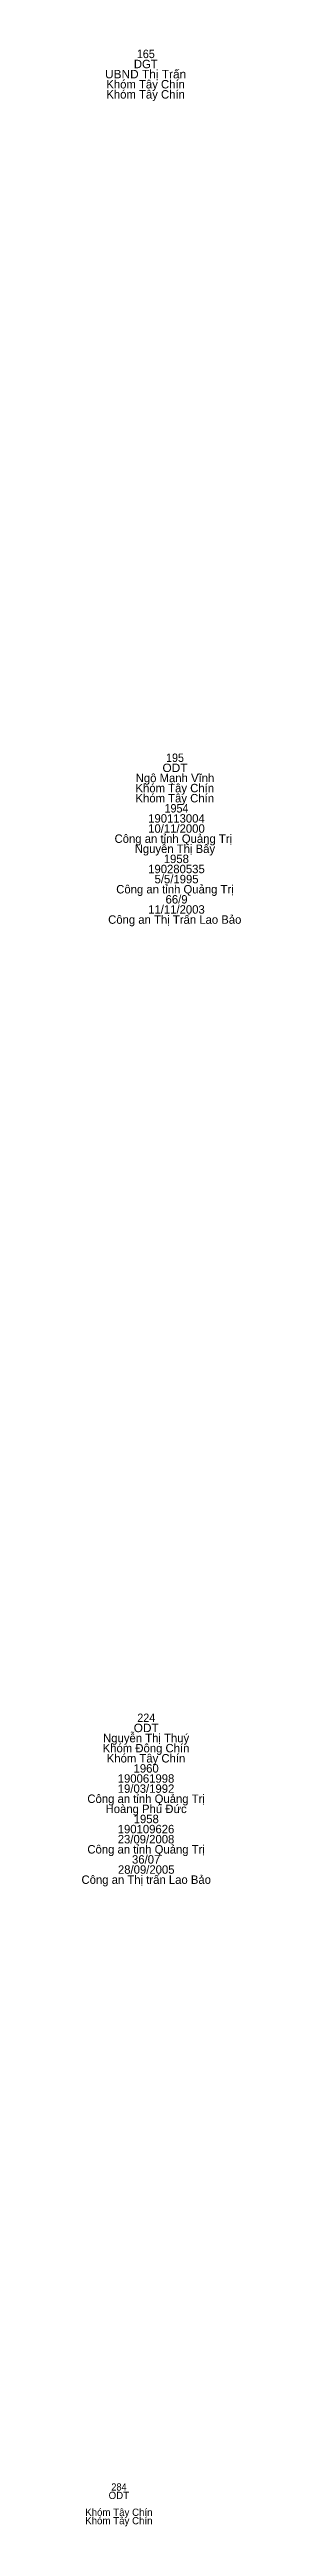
# Model space of a CAD drawing. Header units: metres. Extents: x 537000 to 537501, y 1838003 to 1838507.
# Drawn here: x 537349.2 to 537356.8, y 1838032.1 to 1838149.7 of the extents above; entities that cross this region are included whole.
import ezdxf
from ezdxf.enums import TextEntityAlignment as Align

# ---------------------------------------------------------------- set-up
doc = ezdxf.new("R2010")
doc.units = ezdxf.units.M
doc.header["$LTSCALE"] = 0.16
doc.layers.add('1', color=7, linetype='Continuous')

msp = doc.modelspace()

# ---------------------------------------------------------------- texts
at = {"layer": '1'}
for s, height, width, p in [('165', 0.4, 0.95, (537352.265, 1838149.28)), ('UBND Thị Trấn', 0.4, 1.05, (537352.255, 1838148.32)), ('ODT', 0.4, 1.05, (537353.645, 1838115.4)), ('195', 0.4, 0.95, (537353.645, 1838115.88)), (' 1954', 0.4, 0.95, (537353.645, 1838113.48)), ('ODT', 0.4, 1.05, (537352.285, 1838069.84)), ('224', 0.4, 0.95, (537352.285, 1838070.32)), ('284', 0.343, 0.95, (537350.995, 1838033.85))]:
    msp.add_text(s, height=height, dxfattribs=dict(at, width=width)).set_placement(p, align=Align.CENTER)
for s, height, p in [('DGT', 0.4, (537352.265, 1838148.8)), ('Khóm Tây Chín', 0.4, (537352.255, 1838147.84)), ('Khóm Tây Chín', 0.4, (537352.255, 1838147.36)), ('Khóm Tây Chín', 0.4, (537353.635, 1838114.44)), ('Khóm Tây Chín', 0.4, (537353.635, 1838113.96)), ('Ngô Mạnh Vĩnh', 0.4, (537353.645, 1838114.92)), (' 190113004', 0.4, (537353.64, 1838113)), ('Công an tỉnh Quảng Trị ', 0.4, (537353.64, 1838112.04)), ('Nguyễn Thị Bẩy', 0.4, (537353.64, 1838111.56)), (' 10/11/2000', 0.4, (537353.64, 1838112.52)), (' 190280535', 0.4, (537353.64, 1838110.6)), (' 1958', 0.4, (537353.635, 1838111.08)), (' Công an tỉnh Quảng Trị ', 0.4, (537353.645, 1838109.64)), (' 5/5/1995', 0.4, (537353.645, 1838110.12)), (' Công an Thị Trấn Lao Bảo ', 0.4, (537353.635, 1838108.2)), (' 11/11/2003', 0.4, (537353.64, 1838108.68)), (' 66/9', 0.4, (537353.645, 1838109.16)), ('Nguyễn Thị Thuý', 0.4, (537352.28, 1838069.36)), ('Khóm Đông Chín', 0.4, (537352.275, 1838068.88)), ('Khóm Tây Chín', 0.4, (537352.275, 1838068.4)), ('190061998', 0.4, (537352.275, 1838067.44)), ('19/03/1992', 0.4, (537352.275, 1838066.96)), ('1960', 0.4, (537352.28, 1838067.92)), ('Công an tỉnh Quảng Trị', 0.4, (537352.28, 1838066.48)), ('Hoàng Phú Đức', 0.4, (537352.28, 1838066)), ('190109626', 0.4, (537352.275, 1838065.04)), ('1958', 0.4, (537352.285, 1838065.52)), ('Công an tỉnh Quảng Trị', 0.4, (537352.28, 1838064.08)), ('23/09/2008', 0.4, (537352.275, 1838064.56)), ('36/07', 0.4, (537352.28, 1838063.6)), ('Công an Thị trấn Lao Bảo', 0.4, (537352.285, 1838062.64)), ('28/09/2005', 0.4, (537352.285, 1838063.12)), ('ODT', 0.343, (537350.99, 1838033.45)), ('Khóm Tây Chín', 0.343, (537350.99, 1838032.65)), ('Khóm Tây Chín', 0.343, (537350.99, 1838032.25))]:
    msp.add_text(s, height=height, dxfattribs=at).set_placement(p, align=Align.CENTER)

doc.saveas('drawing.dxf')
